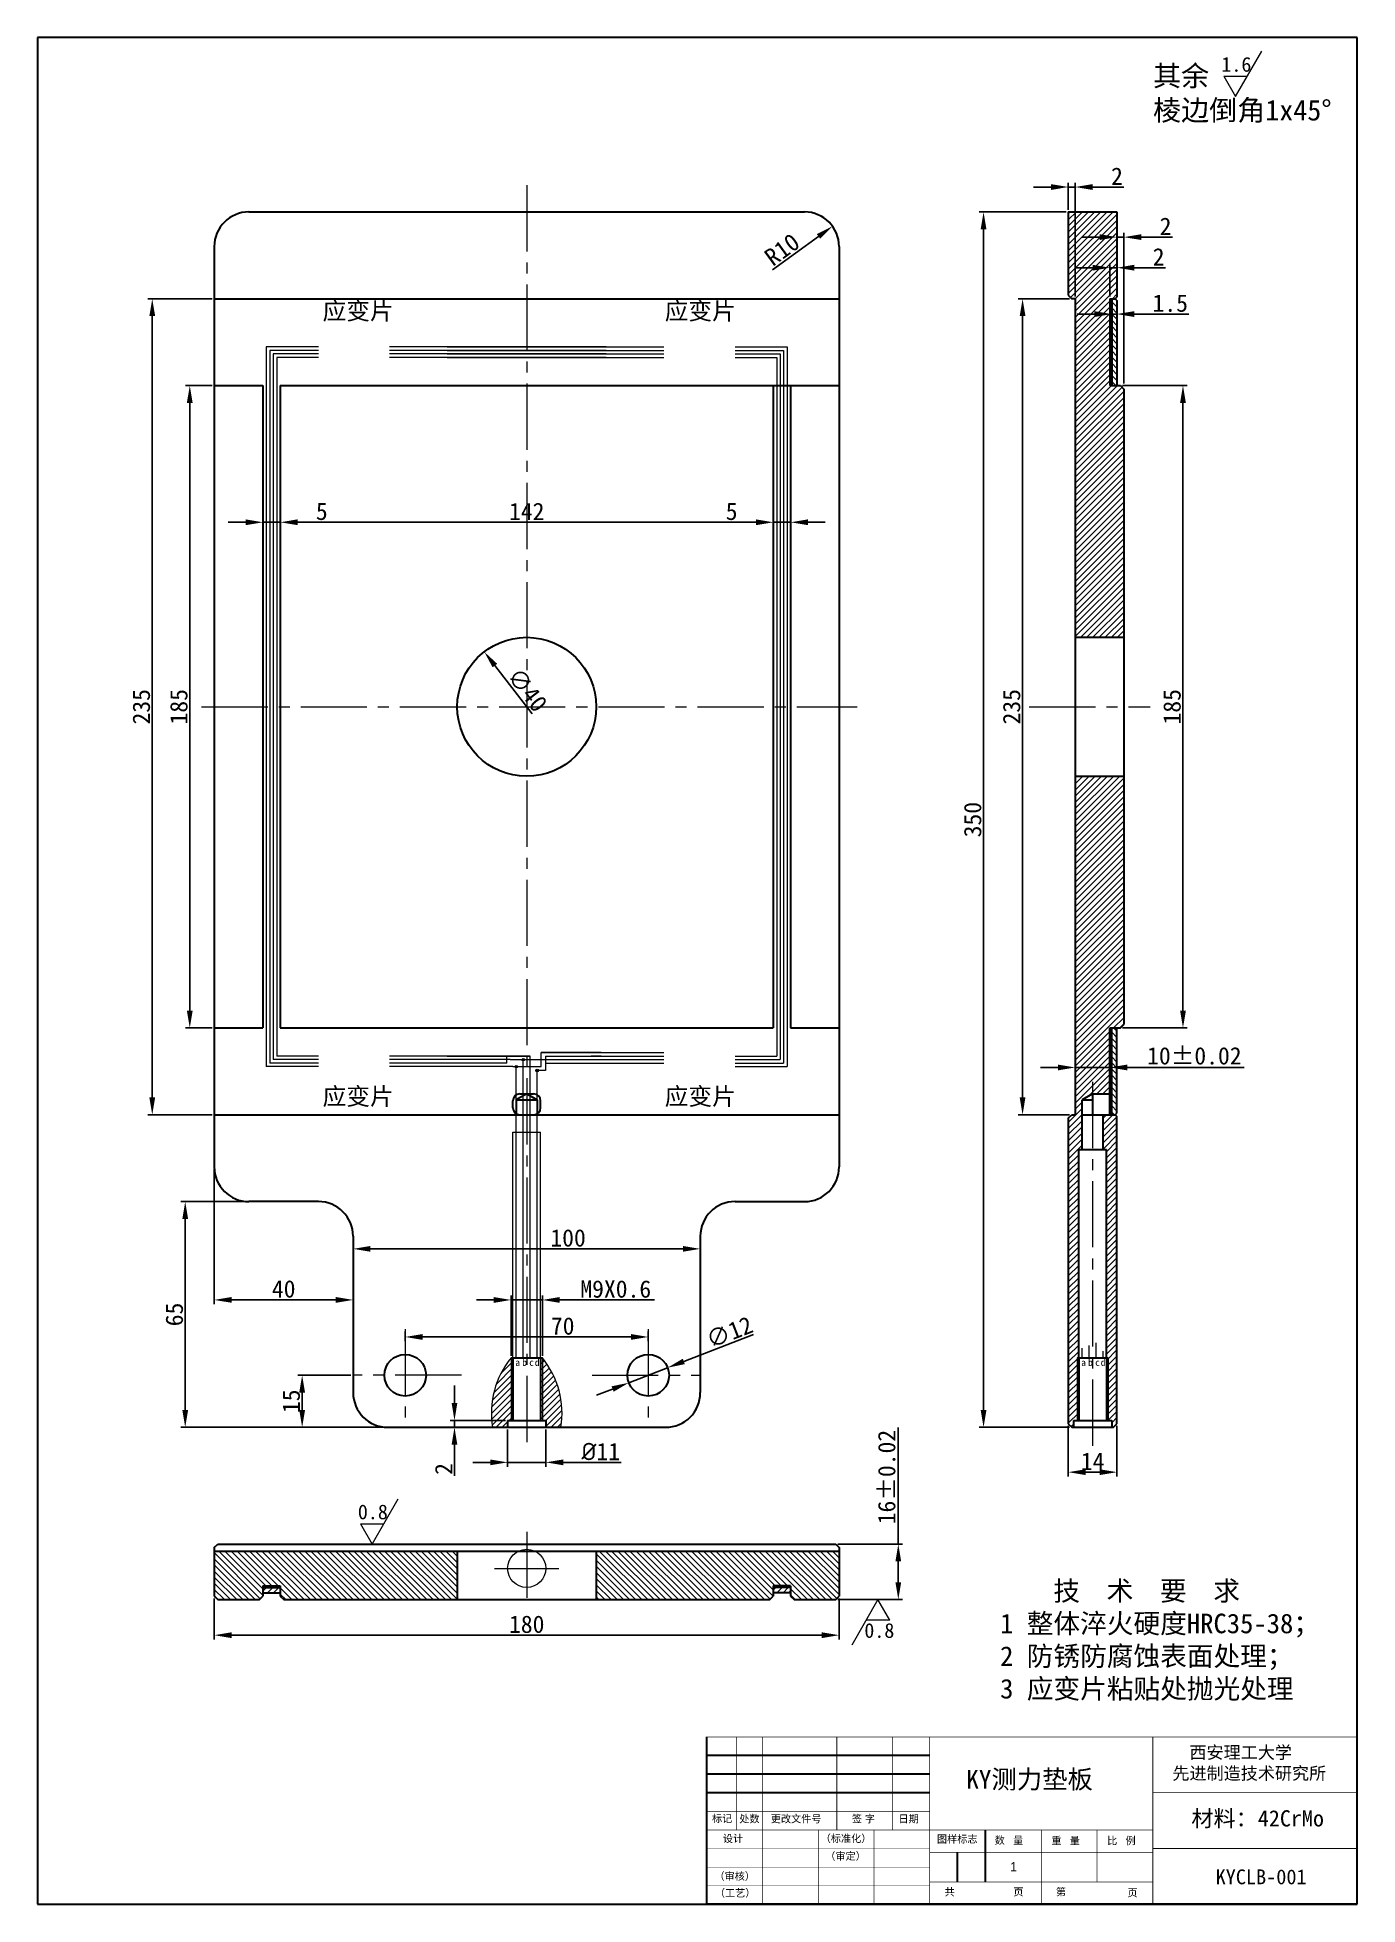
# Model space of a CAD drawing. Header units: inches. Extents: x -20 to 18950, y -1047 to 2551.
# Drawn here: x 17638 to 18018, y -1047 to -509 of the extents above; entities that cross this region are included whole.
import ezdxf

# ---------------------------------------------------------------- set-up
doc = ezdxf.new("R2010")
doc.units = ezdxf.units.IN
doc.header["$MEASUREMENT"] = 0
doc.header["$PDSIZE"] = -5
doc.linetypes.add('CENTER2', pattern=[28.574999, 19.049999, -3.175, 3.175, -3.175])
doc.layers.get('0').update_dxf_attribs({"lineweight": 30})
doc.layers.get('Defpoints').update_dxf_attribs({"lineweight": 18})
for name, color, linetype, lineweight in [('10', 7, 'Continuous', 18), ('cen', 1, 'CENTER2', 20), ('con', 7, 'Continuous', 20), ('dim', 5, 'Continuous', 20), ('hat', 3, 'Continuous', 20), ('text', 6, 'Continuous', 20)]:
    doc.layers.add(name, color=color, linetype=linetype, lineweight=lineweight)
doc.styles.add('1', font='')
doc.styles.get("Standard").update_dxf_attribs({"font": ''})
doc.styles.get('1').set_extended_font_data('宋体')
doc.styles.get('Standard').set_extended_font_data('宋体')
doc.dimstyles.new('ISO-25', dxfattribs={"dimtxt": 5, "dimasz": 5, "dimexe": 1.25, "dimexo": 0.625, "dimtad": 1, "dimdsep": 46, "dimtxsty": 'Standard', "dimcen": 2.5, "dimdle": 10, "dimadec": 0, "dimazin": 0, "dimtfac": 1, "dimtmove": 0, "dimatfit": 3, "dimfxl": 1, "dimtolj": 1, "dimarcsym": 0})
pattern_1 = [(135, (14.5529, 0), (-0.88388348, -0.88388348), [])]

msp = doc.modelspace()

# ---------------------------------------------------------------- texts
at = {"char_height": 2.14168, "attachment_point": 1}
for s, insert, width in [('\\fﾷￂￋￎ_GB2312|b0|i0|c134|p49;标记', (17831.99, -1021.202), 7.03938), ('\\fﾷￂￋￎ_GB2312|b0|i0|c134|p49;处数', (17839.85, -1021.282), 6.04629), ('\\fﾷￂￋￎ_GB2312|b0|i0|c134|p49;更改文件号', (17848.919, -1021.282), 20.43657), ('{\\fﾷￂￋￎ_GB2312|b0|i0|c134|p49;签 字}', (17872.295, -1021.282), 10.83917), ('\\fﾷￂￋￎ_GB2312|b0|i0|c134|p49;日期', (17885.724, -1021.282), 7.86019), ('\\fﾷￂￋￎ_GB2312|b0|i0|c134|p49;设计', (17835.134, -1026.956), 6.56247), ('\\fﾷￂￋￎ_GB2312|b0|i0|c134|p49;（标准化）', (17863.294, -1026.952), 17.65526), ('\\fﾷￂￋￎ_GB2312|b0|i0|c134|p49;图样标志', (17896.789, -1027.115), 27.45026), ('\\fﾷￂￋￎ_GB2312|b0|i0|c134|p49;（审定）', (17864.624, -1032.023), 16.68785), ('{\\fￋￎￌ￥|b0|i0|c134|p2;数   量}', (17913.416, -1027.46), 12.37776), ('{\\fﾷￂￋￎ_GB2312|b0|i0|c134|p49;重   量}', (17929.73, -1027.587), 11.97168), ('{\\fﾷￂￋￎ_GB2312|b0|i0|c134|p49;比   例}', (17945.793, -1027.587), 11.97168), ('\\fﾷￂￋￎ_GB2312|b0|i0|c134|p49;（审核）', (17832.699, -1037.818), 15.35766), ('\\fﾷￂￋￎ_GB2312|b0|i0|c134|p49;（工艺）', (17832.82, -1042.647), 17.77619), ('\\fﾷￂￋￎ_GB2312|b0|i0|c134|p49;共', (17898.988, -1042.342), 4.95799), ('\\fﾷￂￋￎ_GB2312|b0|i0|c134|p49;页', (17918.802, -1042.341), 0.4837), ('\\fﾷￂￋￎ_GB2312|b0|i0|c134|p49;页', (17951.656, -1042.597), 0.4837)]:
    msp.add_mtext(s, dxfattribs=dict(at, insert=insert, width=width))
at = {"insert": (17931.045, -1042.342), "char_height": 2.14168, "attachment_point": 1}
msp.add_mtext('\\fﾷￂￋￎ_GB2312|b0|i0|c134|p49;第', dxfattribs=at)
at = {"layer": 'con', "insert": (17964.616, -1001.422), "char_height": 3.60747, "width": 47.5545, "attachment_point": 1}
msp.add_mtext('{\\fTxt|b0|i0|c134|p2; \\fTxt|b0|i0|c0|p2; }西安理工大学{\\fTxt|b0|i0|c134|p2;\\P}先进制造技术研究所', dxfattribs=at)
at = {"layer": 'dim', "attachment_point": 1, "style": '1'}
for s, width, insert, char_height in [('应变片', 22.22046, (17719.84, -585.617), 5), ('应变片', 22.22046, (17818.393, -585.617), 5), ('应变片', 22.22046, (17719.84, -811.792), 5), ('应变片', 22.22046, (17818.393, -811.792), 5), ('a', 1.93928, (17775.339, -889.922), 2), ('b', 1.93928, (17777.339, -889.922), 2), ('c', 1.93928, (17779.339, -889.922), 2), ('d', 1.93928, (17780.946, -889.922), 2), ('a', 1.93928, (17938.342, -889.922), 2), ('b', 1.93928, (17940.342, -889.922), 2), ('c', 1.93928, (17942.342, -889.922), 2), ('d', 1.93928, (17943.95, -889.922), 2)]:
    msp.add_mtext_dynamic_manual_height_columns(s, width=width, gutter_width=1, heights=[0], dxfattribs=dict(at, insert=insert, char_height=char_height))
at = {"layer": 'dim', "insert": (17914.98, -953.882), "char_height": 5.63558, "width": 98.75481, "attachment_point": 1}
msp.add_mtext('    技  术  要  求\\P1 整体淬火硬度HRC35-38；\\P2 防锈防腐蚀表面处理；\\P3 应变片粘贴处抛光处理', dxfattribs=at)
at = {"layer": 'text', "attachment_point": 1}
for s, insert, char_height, width in [('1.6', (17978.713, -514.991), 4.234, 8.25568), ('{\\fSimSun|b0|i0|c134|p2;其余\\fￋￎￌ￥|b0|i0|c134|p2;\\P\\fSimSun|b0|i0|c134|p2;棱边倒角}1x45°', (17959.023, -517.461), 5.92764, 58.44431), ('0.8', (17729.988, -931.849), 4.234, 8.25568), ('0.8', (17875.875, -966.003), 4.234, 8.25568), ('KY测力垫板', (17905.209, -1008.275), 5.3542, 42.83817), ('材料：42CrMo', (17970.064, -1019.886), 4.6753, 46.59893), ('{\\fￋￎￌ￥|b0|i0|c134|p2;1}', (17917.882, -1034.835), 2.6771, 4.37188), ('KYCLB-001', (17977.043, -1036.922), 4.2834, 26.29654)]:
    msp.add_mtext(s, dxfattribs=dict(at, insert=insert, char_height=char_height, width=width))

# ---------------------------------------------------------------- blocks, each defined once
blk = doc.blocks.new('*D286')
at = {"layer": 'Defpoints', "color": 0, "transparency": 16777216}
for p in [(17766.4, -686.28), (17790.85, -717.93)]:
    blk.add_point(p, dxfattribs=at)
at = {"layer": 'dim', "color": 0, "linetype": 'Continuous', "lineweight": -2, "transparency": 16777216}
blk.add_line((17780.19, -704.13), (17769.46, -690.24), dxfattribs=at)
at = {"layer": 'dim', "color": 0, "transparency": 16777216}
blk.add_solid([(17770.12, -689.73), (17768.8, -690.75), (17766.4, -686.28)], dxfattribs=at)
at = {"layer": 'dim', "color": 0, "transparency": 16777216, "insert": (17778.83, -697.25), "char_height": 5, "attachment_point": 5, "rotation": 307.6865}
blk.add_mtext('\\A1;∅40', dxfattribs=at)
blk = doc.blocks.new('*D287')
at = {"layer": 'Defpoints', "color": 0, "transparency": 16777216}
for p in [(17936.63, -552.43), (17934.63, -559.61), (17936.63, -584.61)]:
    blk.add_point(p, dxfattribs=at)
at = {"layer": 'dim', "color": 0, "linetype": 'Continuous', "lineweight": -2, "transparency": 16777216}
for p, q in [((17929.63, -552.43), (17924.63, -552.43)), ((17934.63, -558.98), (17934.63, -551.18)), ((17934.63, -552.43), (17936.63, -552.43)), ((17936.63, -583.98), (17936.63, -551.18)), ((17941.63, -552.43), (17950.65, -552.43))]:
    blk.add_line(p, q, dxfattribs=at)
at = {"layer": 'dim', "color": 0, "transparency": 16777216}
for points in [[(17929.63, -551.6), (17929.63, -553.27), (17934.63, -552.43)], [(17941.63, -551.6), (17941.63, -553.27), (17936.63, -552.43)]]:
    blk.add_solid(points, dxfattribs=at)
at = {"layer": 'dim', "color": 0, "transparency": 16777216, "insert": (17948.64, -549.31), "char_height": 5, "attachment_point": 5}
blk.add_mtext('\\A1;2', dxfattribs=at)
blk = doc.blocks.new('*D288')
at = {"layer": 'Defpoints', "color": 0, "transparency": 16777216}
for p in [(17950.63, -566.86), (17948.63, -584.61), (17950.63, -609.61)]:
    blk.add_point(p, dxfattribs=at)
at = {"layer": 'dim', "color": 0, "linetype": 'Continuous', "lineweight": -2, "transparency": 16777216}
for p, q in [((17943.63, -566.86), (17938.63, -566.86)), ((17948.63, -583.98), (17948.63, -565.61)), ((17948.63, -566.86), (17950.63, -566.86)), ((17950.63, -608.98), (17950.63, -565.61)), ((17955.63, -566.86), (17964.65, -566.86))]:
    blk.add_line(p, q, dxfattribs=at)
at = {"layer": 'dim', "color": 0, "transparency": 16777216}
for points in [[(17943.63, -566.02), (17943.63, -567.69), (17948.63, -566.86)], [(17955.63, -566.02), (17955.63, -567.69), (17950.63, -566.86)]]:
    blk.add_solid(points, dxfattribs=at)
at = {"layer": 'dim', "color": 0, "transparency": 16777216, "insert": (17962.64, -563.73), "char_height": 5, "attachment_point": 5}
blk.add_mtext('\\A1;2', dxfattribs=at)
blk = doc.blocks.new('*D289')
at = {"layer": 'Defpoints', "color": 0, "transparency": 16777216}
for p in [(17688.63, -958.23), (17868.63, -958.23), (17868.63, -969.47)]:
    blk.add_point(p, dxfattribs=at)
at = {"layer": 'dim', "color": 0, "linetype": 'Continuous', "lineweight": -2, "transparency": 16777216}
for p, q in [((17688.63, -958.86), (17688.63, -970.72)), ((17868.63, -958.86), (17868.63, -970.72)), ((17693.63, -969.47), (17863.63, -969.47))]:
    blk.add_line(p, q, dxfattribs=at)
at = {"layer": 'dim', "color": 0, "transparency": 16777216}
for points in [[(17693.63, -968.64), (17693.63, -970.31), (17688.63, -969.47)], [(17863.63, -968.64), (17863.63, -970.31), (17868.63, -969.47)]]:
    blk.add_solid(points, dxfattribs=at)
at = {"layer": 'dim', "color": 0, "transparency": 16777216, "insert": (17778.63, -966.35), "char_height": 5, "attachment_point": 5}
blk.add_mtext('\\A1;180', dxfattribs=at)
blk = doc.blocks.new('*D290')
at = {"layer": 'Defpoints', "color": 0, "transparency": 16777216}
for p in [(17867.63, -943.23), (17885.66, -943.23), (17867.63, -959.23)]:
    blk.add_point(p, dxfattribs=at)
at = {"layer": 'dim', "color": 0, "linetype": 'Continuous', "lineweight": -2, "transparency": 16777216}
for p, q in [((17885.66, -943.23), (17885.66, -909.64)), ((17868.25, -943.23), (17886.91, -943.23)), ((17885.66, -954.23), (17885.66, -948.23)), ((17868.25, -959.23), (17886.91, -959.23))]:
    blk.add_line(p, q, dxfattribs=at)
at = {"layer": 'dim', "color": 0, "transparency": 16777216}
for points in [[(17884.83, -948.23), (17886.49, -948.23), (17885.66, -943.23)], [(17884.83, -954.23), (17886.49, -954.23), (17885.66, -959.23)]]:
    blk.add_solid(points, dxfattribs=at)
at = {"layer": 'dim', "color": 0, "transparency": 16777216, "insert": (17882.34, -923.94), "char_height": 5, "attachment_point": 5, "rotation": 90}
blk.add_mtext('\\A1;16%%P0.02', dxfattribs=at)
blk = doc.blocks.new('*D291')
at = {"layer": 'Defpoints', "color": 0, "transparency": 16777216}
for p in [(17828.63, -858.22), (17828.63, -894.61), (17728.63, -899.61)]:
    blk.add_point(p, dxfattribs=at)
at = {"layer": 'dim', "color": 0, "linetype": 'Continuous', "lineweight": -2, "transparency": 16777216}
for p, q in [((17728.63, -898.98), (17728.63, -856.97)), ((17733.63, -858.22), (17823.63, -858.22)), ((17828.63, -893.98), (17828.63, -856.97))]:
    blk.add_line(p, q, dxfattribs=at)
at = {"layer": 'dim', "color": 0, "transparency": 16777216}
for points in [[(17733.63, -857.39), (17733.63, -859.05), (17728.63, -858.22)], [(17823.63, -857.39), (17823.63, -859.05), (17828.63, -858.22)]]:
    blk.add_solid(points, dxfattribs=at)
at = {"layer": 'dim', "color": 0, "transparency": 16777216, "insert": (17790.54, -855.1), "char_height": 5, "attachment_point": 5}
blk.add_mtext('\\A1;100', dxfattribs=at)
blk = doc.blocks.new('*D292')
at = {"layer": 'Defpoints', "color": 0, "transparency": 16777216}
for p in [(17680.27, -844.61), (17698.63, -844.61), (17738.63, -909.61)]:
    blk.add_point(p, dxfattribs=at)
at = {"layer": 'dim', "color": 0, "linetype": 'Continuous', "lineweight": -2, "transparency": 16777216}
for p, q in [((17698, -844.61), (17679.02, -844.61)), ((17680.27, -904.61), (17680.27, -849.61)), ((17738, -909.61), (17679.02, -909.61))]:
    blk.add_line(p, q, dxfattribs=at)
at = {"layer": 'dim', "color": 0, "transparency": 16777216}
for points in [[(17679.44, -849.61), (17681.1, -849.61), (17680.27, -844.61)], [(17679.44, -904.61), (17681.1, -904.61), (17680.27, -909.61)]]:
    blk.add_solid(points, dxfattribs=at)
at = {"layer": 'dim', "color": 0, "transparency": 16777216, "insert": (17677.15, -877.11), "char_height": 5, "attachment_point": 5, "rotation": 90}
blk.add_mtext('\\A1;65', dxfattribs=at)
blk = doc.blocks.new('*D293')
at = {"layer": 'Defpoints', "color": 0, "transparency": 16777216}
for p in [(17934.63, -559.61), (17910.21, -909.61), (17935.63, -909.61)]:
    blk.add_point(p, dxfattribs=at)
at = {"layer": 'dim', "color": 0, "linetype": 'Continuous', "lineweight": -2, "transparency": 16777216}
for p, q in [((17934.01, -559.61), (17908.96, -559.61)), ((17910.21, -564.61), (17910.21, -904.61)), ((17935.01, -909.61), (17908.96, -909.61))]:
    blk.add_line(p, q, dxfattribs=at)
at = {"layer": 'dim', "color": 0, "transparency": 16777216}
for points in [[(17909.38, -564.61), (17911.05, -564.61), (17910.21, -559.61)], [(17909.38, -904.61), (17911.05, -904.61), (17910.21, -909.61)]]:
    blk.add_solid(points, dxfattribs=at)
at = {"layer": 'dim', "color": 0, "transparency": 16777216, "insert": (17907.09, -734.61), "char_height": 5, "attachment_point": 5, "rotation": 90}
blk.add_mtext('\\A1;350', dxfattribs=at)
blk = doc.blocks.new('*D294')
at = {"layer": 'Defpoints', "color": 0, "transparency": 16777216}
for p in [(17935.63, -584.61), (17921.45, -819.61), (17935.63, -819.61)]:
    blk.add_point(p, dxfattribs=at)
at = {"layer": 'dim', "color": 0, "linetype": 'Continuous', "lineweight": -2, "transparency": 16777216}
for p, q in [((17935.01, -584.61), (17920.2, -584.61)), ((17921.45, -589.61), (17921.45, -814.61)), ((17935.01, -819.61), (17920.2, -819.61))]:
    blk.add_line(p, q, dxfattribs=at)
at = {"layer": 'dim', "color": 0, "transparency": 16777216}
for points in [[(17920.62, -589.61), (17922.28, -589.61), (17921.45, -584.61)], [(17920.62, -814.61), (17922.28, -814.61), (17921.45, -819.61)]]:
    blk.add_solid(points, dxfattribs=at)
at = {"layer": 'dim', "color": 0, "transparency": 16777216, "insert": (17918.32, -702.11), "char_height": 5, "attachment_point": 5, "rotation": 90}
blk.add_mtext('\\A1;235', dxfattribs=at)
blk = doc.blocks.new('*D295')
at = {"layer": 'Defpoints', "color": 0, "transparency": 16777216}
for p in [(17707.63, -609.61), (17849.63, -609.61), (17707.63, -648.98)]:
    blk.add_point(p, dxfattribs=at)
at = {"layer": 'dim', "color": 0, "linetype": 'Continuous', "lineweight": -2, "transparency": 16777216}
for p, q in [((17707.63, -610.23), (17707.63, -650.23)), ((17849.63, -610.23), (17849.63, -650.23)), ((17844.63, -648.98), (17712.63, -648.98))]:
    blk.add_line(p, q, dxfattribs=at)
at = {"layer": 'dim', "color": 0, "transparency": 16777216}
for points in [[(17712.63, -648.14), (17712.63, -649.81), (17707.63, -648.98)], [(17844.63, -648.14), (17844.63, -649.81), (17849.63, -648.98)]]:
    blk.add_solid(points, dxfattribs=at)
at = {"layer": 'dim', "color": 0, "transparency": 16777216, "insert": (17778.63, -645.85), "char_height": 5, "attachment_point": 5}
blk.add_mtext('\\A1;142', dxfattribs=at)
blk = doc.blocks.new('*D296')
at = {"layer": 'Defpoints', "color": 0, "transparency": 16777216}
for p in [(17702.63, -609.61), (17707.63, -609.61), (17702.63, -648.98)]:
    blk.add_point(p, dxfattribs=at)
at = {"layer": 'dim', "color": 0, "linetype": 'Continuous', "lineweight": -2, "transparency": 16777216}
for p, q in [((17702.63, -610.23), (17702.63, -650.23)), ((17707.63, -610.23), (17707.63, -650.23)), ((17697.63, -648.98), (17692.63, -648.98)), ((17702.63, -648.98), (17707.63, -648.98)), ((17712.63, -648.98), (17721.59, -648.98))]:
    blk.add_line(p, q, dxfattribs=at)
at = {"layer": 'dim', "color": 0, "transparency": 16777216}
for points in [[(17697.63, -648.14), (17697.63, -649.81), (17702.63, -648.98)], [(17712.63, -648.14), (17712.63, -649.81), (17707.63, -648.98)]]:
    blk.add_solid(points, dxfattribs=at)
at = {"layer": 'dim', "color": 0, "transparency": 16777216, "insert": (17719.61, -645.85), "char_height": 5, "attachment_point": 5}
blk.add_mtext('\\A1;5', dxfattribs=at)
blk = doc.blocks.new('*D285')
at = {"layer": 'Defpoints', "color": 0, "transparency": 16777216}
for p in [(17849.63, -609.61), (17854.63, -609.61), (17849.63, -648.98)]:
    blk.add_point(p, dxfattribs=at)
at = {"layer": 'dim', "color": 0, "linetype": 'Continuous', "lineweight": -2, "transparency": 16777216}
for p, q in [((17849.63, -610.23), (17849.63, -650.23)), ((17854.63, -610.23), (17854.63, -650.23)), ((17844.63, -648.98), (17835.67, -648.98)), ((17854.63, -648.98), (17849.63, -648.98)), ((17859.63, -648.98), (17864.63, -648.98))]:
    blk.add_line(p, q, dxfattribs=at)
at = {"layer": 'dim', "color": 0, "transparency": 16777216}
for points in [[(17844.63, -648.14), (17844.63, -649.81), (17849.63, -648.98)], [(17859.63, -648.14), (17859.63, -649.81), (17854.63, -648.98)]]:
    blk.add_solid(points, dxfattribs=at)
at = {"layer": 'dim', "color": 0, "transparency": 16777216, "insert": (17837.65, -645.85), "char_height": 5, "attachment_point": 5}
blk.add_mtext('\\A1;5', dxfattribs=at)
blk = doc.blocks.new('*D297')
at = {"layer": 'Defpoints', "color": 0, "transparency": 16777216}
for p in [(17949.63, -609.61), (17949.63, -794.61), (17967.65, -794.61)]:
    blk.add_point(p, dxfattribs=at)
at = {"layer": 'dim', "color": 0, "linetype": 'Continuous', "lineweight": -2, "transparency": 16777216}
for p, q in [((17950.26, -609.61), (17968.9, -609.61)), ((17967.65, -614.61), (17967.65, -789.61)), ((17950.26, -794.61), (17968.9, -794.61))]:
    blk.add_line(p, q, dxfattribs=at)
at = {"layer": 'dim', "color": 0, "transparency": 16777216}
for points in [[(17966.82, -614.61), (17968.49, -614.61), (17967.65, -609.61)], [(17966.82, -789.61), (17968.49, -789.61), (17967.65, -794.61)]]:
    blk.add_solid(points, dxfattribs=at)
at = {"layer": 'dim', "color": 0, "transparency": 16777216, "insert": (17964.53, -702.11), "char_height": 5, "attachment_point": 5, "rotation": 90}
blk.add_mtext('\\A1;185', dxfattribs=at)
blk = doc.blocks.new('*D298')
at = {"layer": 'Defpoints', "color": 0, "transparency": 16777216}
for p in [(17670.77, -584.61), (17688.63, -584.61), (17688.63, -819.61)]:
    blk.add_point(p, dxfattribs=at)
at = {"layer": 'dim', "color": 0, "linetype": 'Continuous', "lineweight": -2, "transparency": 16777216}
for p, q in [((17688, -584.61), (17669.52, -584.61)), ((17670.77, -814.61), (17670.77, -589.61)), ((17688, -819.61), (17669.52, -819.61))]:
    blk.add_line(p, q, dxfattribs=at)
at = {"layer": 'dim', "color": 0, "transparency": 16777216}
for points in [[(17669.94, -589.61), (17671.61, -589.61), (17670.77, -584.61)], [(17669.94, -814.61), (17671.61, -814.61), (17670.77, -819.61)]]:
    blk.add_solid(points, dxfattribs=at)
at = {"layer": 'dim', "color": 0, "transparency": 16777216, "insert": (17667.65, -702.11), "char_height": 5, "attachment_point": 5, "rotation": 90}
blk.add_mtext('\\A1;235', dxfattribs=at)
blk = doc.blocks.new('*D299')
at = {"layer": 'Defpoints', "color": 0, "transparency": 16777216}
for p in [(17688.63, -609.61), (17681.58, -794.61), (17688.63, -794.61)]:
    blk.add_point(p, dxfattribs=at)
at = {"layer": 'dim', "color": 0, "linetype": 'Continuous', "lineweight": -2, "transparency": 16777216}
for p, q in [((17688, -609.61), (17680.33, -609.61)), ((17681.58, -614.61), (17681.58, -789.61)), ((17688, -794.61), (17680.33, -794.61))]:
    blk.add_line(p, q, dxfattribs=at)
at = {"layer": 'dim', "color": 0, "transparency": 16777216}
for points in [[(17680.74, -614.61), (17682.41, -614.61), (17681.58, -609.61)], [(17680.74, -789.61), (17682.41, -789.61), (17681.58, -794.61)]]:
    blk.add_solid(points, dxfattribs=at)
at = {"layer": 'dim', "color": 0, "transparency": 16777216, "insert": (17678.45, -702.11), "char_height": 5, "attachment_point": 5, "rotation": 90}
blk.add_mtext('\\A1;185', dxfattribs=at)
blk = doc.blocks.new('*D300')
at = {"layer": 'Defpoints', "color": 0, "transparency": 16777216}
for p in [(17773.13, -909.61), (17784.13, -909.61), (17784.13, -919.7)]:
    blk.add_point(p, dxfattribs=at)
at = {"layer": 'dim', "color": 0, "linetype": 'Continuous', "lineweight": -2, "transparency": 16777216}
for p, q in [((17773.13, -910.23), (17773.13, -920.95)), ((17784.13, -910.23), (17784.13, -920.95)), ((17768.13, -919.7), (17763.13, -919.7)), ((17773.13, -919.7), (17784.13, -919.7)), ((17789.13, -919.7), (17805.8, -919.7))]:
    blk.add_line(p, q, dxfattribs=at)
at = {"layer": 'dim', "color": 0, "transparency": 16777216}
for points in [[(17768.13, -918.87), (17768.13, -920.53), (17773.13, -919.7)], [(17789.13, -918.87), (17789.13, -920.53), (17784.13, -919.7)]]:
    blk.add_solid(points, dxfattribs=at)
at = {"layer": 'dim', "color": 0, "transparency": 16777216, "insert": (17799.96, -916.58), "char_height": 5, "attachment_point": 5}
blk.add_mtext('\\A1;{\\fISOCPEUR|b0|i0|c0|p34;%%C}11', dxfattribs=at)
blk = doc.blocks.new('*D301')
at = {"layer": 'Defpoints', "color": 0, "transparency": 16777216}
for p in [(17783.13, -872.93), (17774.13, -889.61), (17783.13, -889.61)]:
    blk.add_point(p, dxfattribs=at)
at = {"layer": 'dim', "color": 0, "linetype": 'Continuous', "lineweight": -2, "transparency": 16777216}
for p, q in [((17769.13, -872.93), (17764.13, -872.93)), ((17774.13, -888.98), (17774.13, -871.68)), ((17774.13, -872.93), (17783.13, -872.93)), ((17783.13, -888.98), (17783.13, -871.68)), ((17788.13, -872.93), (17815.41, -872.93))]:
    blk.add_line(p, q, dxfattribs=at)
at = {"layer": 'dim', "color": 0, "transparency": 16777216}
for points in [[(17769.13, -872.1), (17769.13, -873.77), (17774.13, -872.93)], [(17788.13, -872.1), (17788.13, -873.77), (17783.13, -872.93)]]:
    blk.add_solid(points, dxfattribs=at)
at = {"layer": 'dim', "color": 0, "transparency": 16777216, "insert": (17804.27, -869.81), "char_height": 5, "attachment_point": 5}
blk.add_mtext('\\A1;M9X0.6', dxfattribs=at)
blk = doc.blocks.new('*D302')
at = {"layer": 'Defpoints', "color": 0, "transparency": 16777216}
for p in [(17819.22, -892.44), (17808.03, -896.78)]:
    blk.add_point(p, dxfattribs=at)
at = {"layer": 'dim', "color": 0, "linetype": 'Continuous', "lineweight": -2, "transparency": 16777216}
for p, q in [((17843.96, -882.84), (17823.88, -890.63)), ((17808.03, -896.78), (17819.22, -892.44)), ((17803.37, -898.58), (17798.71, -900.39))]:
    blk.add_line(p, q, dxfattribs=at)
at = {"layer": 'dim', "color": 0, "transparency": 16777216}
for points in [[(17823.58, -889.85), (17824.18, -891.41), (17819.22, -892.44)], [(17803.07, -897.81), (17803.67, -899.36), (17808.03, -896.78)]]:
    blk.add_solid(points, dxfattribs=at)
at = {"layer": 'dim', "color": 0, "transparency": 16777216, "insert": (17837.01, -882.18), "char_height": 5, "attachment_point": 5, "rotation": 21.2015}
blk.add_mtext('\\A1;∅12', dxfattribs=at)
blk = doc.blocks.new('*D303')
at = {"layer": 'Defpoints', "color": 0, "transparency": 16777216}
for p in [(17743.63, -881.37), (17813.63, -881.37), (17813.63, -883.59)]:
    blk.add_point(p, dxfattribs=at)
at = {"layer": 'dim', "color": 0, "linetype": 'Continuous', "lineweight": -2, "transparency": 16777216}
for p, q in [((17743.63, -882), (17743.63, -884.84)), ((17748.63, -883.59), (17808.63, -883.59)), ((17813.63, -882), (17813.63, -884.84))]:
    blk.add_line(p, q, dxfattribs=at)
at = {"layer": 'dim', "color": 0, "transparency": 16777216}
for points in [[(17748.63, -882.75), (17748.63, -884.42), (17743.63, -883.59)], [(17808.63, -882.75), (17808.63, -884.42), (17813.63, -883.59)]]:
    blk.add_solid(points, dxfattribs=at)
at = {"layer": 'dim', "color": 0, "transparency": 16777216, "insert": (17788.99, -880.46), "char_height": 5, "attachment_point": 5}
blk.add_mtext('\\A1;70', dxfattribs=at)
blk = doc.blocks.new('*D304')
at = {"layer": 'Defpoints', "color": 0, "transparency": 16777216}
for p in [(17728.63, -894.61), (17713.95, -909.61), (17743.63, -909.61)]:
    blk.add_point(p, dxfattribs=at)
at = {"layer": 'dim', "color": 0, "linetype": 'Continuous', "lineweight": -2, "transparency": 16777216}
for p, q in [((17728, -894.61), (17712.7, -894.61)), ((17713.95, -899.61), (17713.95, -904.61)), ((17743, -909.61), (17712.7, -909.61))]:
    blk.add_line(p, q, dxfattribs=at)
at = {"layer": 'dim', "color": 0, "transparency": 16777216}
for points in [[(17713.11, -899.61), (17714.78, -899.61), (17713.95, -894.61)], [(17713.11, -904.61), (17714.78, -904.61), (17713.95, -909.61)]]:
    blk.add_solid(points, dxfattribs=at)
at = {"layer": 'dim', "color": 0, "transparency": 16777216, "insert": (17710.82, -902.11), "char_height": 5, "attachment_point": 5, "rotation": 90}
blk.add_mtext('\\A1;15', dxfattribs=at)
blk = doc.blocks.new('*D305')
at = {"layer": 'Defpoints', "color": 0, "transparency": 16777216}
for p in [(17757.82, -907.61), (17773.13, -907.61), (17773.13, -909.61)]:
    blk.add_point(p, dxfattribs=at)
at = {"layer": 'dim', "color": 0, "linetype": 'Continuous', "lineweight": -2, "transparency": 16777216}
for p, q in [((17757.82, -902.61), (17757.82, -897.61)), ((17772.5, -907.61), (17756.57, -907.61)), ((17757.82, -907.61), (17757.82, -909.61)), ((17772.5, -909.61), (17756.57, -909.61)), ((17757.82, -914.61), (17757.82, -923.62))]:
    blk.add_line(p, q, dxfattribs=at)
at = {"layer": 'dim', "color": 0, "transparency": 16777216}
for points in [[(17756.99, -902.61), (17758.65, -902.61), (17757.82, -907.61)], [(17756.99, -914.61), (17758.65, -914.61), (17757.82, -909.61)]]:
    blk.add_solid(points, dxfattribs=at)
at = {"layer": 'dim', "color": 0, "transparency": 16777216, "insert": (17754.7, -921.61), "char_height": 5, "attachment_point": 5, "rotation": 90}
blk.add_mtext('\\A1;2', dxfattribs=at)
blk = doc.blocks.new('*D306')
at = {"layer": 'Defpoints', "color": 0, "transparency": 16777216}
for p in [(17688.63, -834.61), (17728.63, -858.22), (17728.63, -872.92)]:
    blk.add_point(p, dxfattribs=at)
at = {"layer": 'dim', "color": 0, "linetype": 'Continuous', "lineweight": -2, "transparency": 16777216}
for p, q in [((17688.63, -835.23), (17688.63, -874.17)), ((17728.63, -858.85), (17728.63, -874.17)), ((17693.63, -872.92), (17723.63, -872.92))]:
    blk.add_line(p, q, dxfattribs=at)
at = {"layer": 'dim', "color": 0, "transparency": 16777216}
for points in [[(17693.63, -872.08), (17693.63, -873.75), (17688.63, -872.92)], [(17723.63, -872.08), (17723.63, -873.75), (17728.63, -872.92)]]:
    blk.add_solid(points, dxfattribs=at)
at = {"layer": 'dim', "color": 0, "transparency": 16777216, "insert": (17708.63, -869.79), "char_height": 5, "attachment_point": 5}
blk.add_mtext('\\A1;40', dxfattribs=at)
blk = doc.blocks.new('*D307')
at = {"layer": 'Defpoints', "color": 0, "transparency": 16777216}
for p in [(17866.71, -563.71), (17858.63, -569.61)]:
    blk.add_point(p, dxfattribs=at)
at = {"layer": 'dim', "color": 0, "linetype": 'Continuous', "lineweight": -2, "transparency": 16777216}
blk.add_line((17849.43, -576.32), (17862.67, -566.66), dxfattribs=at)
at = {"layer": 'dim', "color": 0, "transparency": 16777216}
blk.add_solid([(17862.18, -565.99), (17863.16, -567.33), (17866.71, -563.71)], dxfattribs=at)
at = {"layer": 'dim', "color": 0, "transparency": 16777216, "insert": (17852.18, -570.44), "char_height": 5, "attachment_point": 5, "rotation": 36.117}
blk.add_mtext('\\A1;R10', dxfattribs=at)
blk = doc.blocks.new('*D308')
at = {"layer": 'Defpoints', "color": 0, "transparency": 16777216}
for p in [(17948.63, -575.67), (17946.63, -584.61), (17948.63, -584.11)]:
    blk.add_point(p, dxfattribs=at)
at = {"layer": 'dim', "color": 0, "linetype": 'Continuous', "lineweight": -2, "transparency": 16777216}
for p, q in [((17946.63, -583.98), (17946.63, -574.42)), ((17948.63, -583.48), (17948.63, -574.42)), ((17941.63, -575.67), (17936.63, -575.67)), ((17946.63, -575.67), (17948.63, -575.67)), ((17953.63, -575.67), (17962.65, -575.67))]:
    blk.add_line(p, q, dxfattribs=at)
at = {"layer": 'dim', "color": 0, "transparency": 16777216}
for points in [[(17941.63, -574.83), (17941.63, -576.5), (17946.63, -575.67)], [(17953.63, -574.83), (17953.63, -576.5), (17948.63, -575.67)]]:
    blk.add_solid(points, dxfattribs=at)
at = {"layer": 'dim', "color": 0, "transparency": 16777216, "insert": (17960.64, -572.54), "char_height": 5, "attachment_point": 5}
blk.add_mtext('\\A1;2', dxfattribs=at)
blk = doc.blocks.new('*D309')
at = {"layer": 'Defpoints', "color": 0, "transparency": 16777216}
for p in [(17947.13, -584.61), (17948.63, -585.11), (17948.63, -589.02)]:
    blk.add_point(p, dxfattribs=at)
at = {"layer": 'dim', "color": 0, "linetype": 'Continuous', "lineweight": -2, "transparency": 16777216}
for p, q in [((17947.13, -585.23), (17947.13, -590.27)), ((17948.63, -585.73), (17948.63, -590.27)), ((17942.13, -589.02), (17937.13, -589.02)), ((17947.13, -589.02), (17948.63, -589.02)), ((17953.63, -589.02), (17969.35, -589.02))]:
    blk.add_line(p, q, dxfattribs=at)
at = {"layer": 'dim', "color": 0, "transparency": 16777216}
for points in [[(17942.13, -588.19), (17942.13, -589.86), (17947.13, -589.02)], [(17953.63, -588.19), (17953.63, -589.86), (17948.63, -589.02)]]:
    blk.add_solid(points, dxfattribs=at)
at = {"layer": 'dim', "color": 0, "transparency": 16777216, "insert": (17963.99, -585.9), "char_height": 5, "attachment_point": 5}
blk.add_mtext('\\A1;1.5', dxfattribs=at)
blk = doc.blocks.new('*D310')
at = {"layer": 'Defpoints', "color": 0, "transparency": 16777216}
for p in [(17934.63, -908.61), (17948.63, -908.61), (17948.63, -922.53)]:
    blk.add_point(p, dxfattribs=at)
at = {"layer": 'dim', "color": 0, "linetype": 'Continuous', "lineweight": -2, "transparency": 16777216}
for p, q in [((17934.63, -909.23), (17934.63, -923.78)), ((17948.63, -909.23), (17948.63, -923.78)), ((17939.63, -922.53), (17943.63, -922.53))]:
    blk.add_line(p, q, dxfattribs=at)
at = {"layer": 'dim', "color": 0, "transparency": 16777216}
for points in [[(17939.63, -921.69), (17939.63, -923.36), (17934.63, -922.53)], [(17943.63, -921.69), (17943.63, -923.36), (17948.63, -922.53)]]:
    blk.add_solid(points, dxfattribs=at)
at = {"layer": 'dim', "color": 0, "transparency": 16777216, "insert": (17941.63, -919.4), "char_height": 5, "attachment_point": 5}
blk.add_mtext('\\A1;14', dxfattribs=at)
blk = doc.blocks.new('*D311')
at = {"layer": 'Defpoints', "color": 0, "transparency": 16777216}
for p in [(17946.63, -794.61), (17936.63, -805.98), (17936.63, -819.61)]:
    blk.add_point(p, dxfattribs=at)
at = {"layer": 'dim', "color": 0, "linetype": 'Continuous', "lineweight": -2, "transparency": 16777216}
for p, q in [((17946.63, -795.23), (17946.63, -807.23)), ((17931.63, -805.98), (17926.63, -805.98)), ((17936.63, -818.98), (17936.63, -804.73)), ((17936.63, -805.98), (17946.63, -805.98)), ((17951.63, -805.98), (17985.23, -805.98))]:
    blk.add_line(p, q, dxfattribs=at)
at = {"layer": 'dim', "color": 0, "transparency": 16777216}
for points in [[(17931.63, -805.15), (17931.63, -806.82), (17936.63, -805.98)], [(17951.63, -805.15), (17951.63, -806.82), (17946.63, -805.98)]]:
    blk.add_solid(points, dxfattribs=at)
at = {"layer": 'dim', "color": 0, "transparency": 16777216, "insert": (17970.93, -802.66), "char_height": 5, "attachment_point": 5}
blk.add_mtext('\\A1;10%%P0.02', dxfattribs=at)

# ---------------------------------------------------------------- dimensions: what is measured, and where the dimension line sits
at = {"layer": 'dim'}
for base, p1, p2, picture, middle in [((17936.63, -552.435), (17934.63, -559.607), (17936.63, -584.607), '*D287', (17948.638, -552.435)), ((17950.63, -566.858), (17948.63, -584.607), (17950.63, -609.607), '*D288', (17962.638, -566.858)), ((17948.63, -575.666), (17946.63, -584.607), (17948.63, -584.107), '*D308', (17960.638, -575.666)), ((17702.627, -648.977), (17707.627, -609.607), (17702.627, -609.607), '*D296', (17719.607, -648.977)), ((17849.627, -648.977), (17854.627, -609.607), (17849.627, -609.607), '*D285', (17837.647, -648.977)), ((17828.627, -858.22), (17728.627, -899.607), (17828.627, -894.607), '*D291', (17790.541, -858.22)), ((17813.627, -883.586), (17743.627, -881.371), (17813.627, -881.371), '*D303', (17788.993, -883.586))]:
    dim = msp.add_linear_dim(base=base, p1=p1, p2=p2, dimstyle='ISO-25', dxfattribs=at)
    dim.commit()
    dim.dimension.update_dxf_attribs({"geometry": picture, "text_midpoint": middle, "dimtype": 160})
dim = msp.add_radius_dim(center=(17858.627, -569.607), mpoint=(17866.705, -563.712), dimstyle='ISO-25', dxfattribs=at)
dim.commit()
dim.dimension.update_dxf_attribs({"geometry": '*D307', "text_midpoint": (17854.027, -572.963), "dimtype": 164})
for base, p1, p2, picture, middle in [((17910.213, -909.607), (17934.63, -559.607), (17935.63, -909.607), '*D293', (17907.088, -734.607)), ((17921.449, -819.607), (17935.63, -584.607), (17935.63, -819.607), '*D294', (17918.324, -702.107)), ((17681.576, -794.607), (17688.627, -609.607), (17688.627, -794.607), '*D299', (17678.451, -702.107)), ((17967.654, -794.607), (17949.63, -609.607), (17949.63, -794.607), '*D297', (17964.529, -702.107)), ((17680.271, -844.607), (17738.627, -909.607), (17698.627, -844.607), '*D292', (17677.146, -877.107)), ((17713.946, -909.607), (17728.627, -894.607), (17743.627, -909.607), '*D304', (17710.821, -902.107))]:
    dim = msp.add_linear_dim(base=base, p1=p1, p2=p2, angle=90, dimstyle='ISO-25', dxfattribs=at)
    dim.commit()
    dim.dimension.update_dxf_attribs({"geometry": picture, "text_midpoint": middle})
for base, p1, p2, angle, picture, middle in [((17670.774, -584.607), (17688.627, -819.607), (17688.627, -584.607), 90, '*D298', (17670.774, -702.107)), ((17757.821, -907.607), (17773.127, -909.607), (17773.127, -907.607), 90, '*D305', (17757.821, -921.614)), ((17868.627, -969.472), (17688.627, -958.234), (17868.627, -958.234), 180, '*D289', (17778.627, -969.472))]:
    dim = msp.add_linear_dim(base=base, p1=p1, p2=p2, angle=angle, dimstyle='ISO-25', dxfattribs=at)
    dim.commit()
    dim.dimension.update_dxf_attribs({"geometry": picture, "text_midpoint": middle, "dimtype": 160})
for base, p1, p2, picture, middle in [((17948.63, -589.022), (17947.13, -584.607), (17948.63, -585.107), '*D309', (17963.99, -585.897)), ((17707.627, -648.977), (17849.627, -609.607), (17707.627, -609.607), '*D295', (17778.627, -645.852)), ((17728.627, -872.916), (17688.627, -834.607), (17728.627, -858.22), '*D306', (17708.627, -869.791)), ((17948.63, -922.526), (17934.63, -908.607), (17948.63, -908.607), '*D310', (17941.63, -919.401))]:
    dim = msp.add_linear_dim(base=base, p1=p1, p2=p2, dimstyle='ISO-25', dxfattribs=at)
    dim.commit()
    dim.dimension.update_dxf_attribs({"geometry": picture, "text_midpoint": middle})
for p1, p2, picture, middle in [((17790.854, -717.934), (17766.4, -686.279), '*D286', (17776.353, -699.163)), ((17808.033, -896.776), (17819.221, -892.437), '*D302', (17838.145, -885.096))]:
    dim = msp.add_diameter_dim_2p(p1=p1, p2=p2, dimstyle='ISO-25', dxfattribs=at)
    dim.commit()
    dim.dimension.update_dxf_attribs({"geometry": picture, "text_midpoint": middle, "dimtype": 163})
for base, p1, p2, text, picture, middle in [((17936.63, -805.984), (17946.63, -794.607), (17936.63, -819.607), '<>%%P0.02', '*D311', (17970.929, -805.984)), ((17784.127, -919.7), (17773.127, -909.607), (17784.127, -909.607), '{\\fISOCPEUR|b0|i0|c0|p34;%%C}<>', '*D300', (17799.964, -919.7))]:
    dim = msp.add_linear_dim(base=base, p1=p1, p2=p2, text=text, dimstyle='ISO-25', dxfattribs=at)
    dim.commit()
    dim.dimension.update_dxf_attribs({"geometry": picture, "text_midpoint": middle, "dimtype": 160})
dim = msp.add_linear_dim(base=(17783.127, -872.932), p1=(17774.127, -889.607), p2=(17783.127, -889.607), text='M<>X0.6', dimstyle='ISO-25', dxfattribs=at)
dim.commit()
dim.dimension.update_dxf_attribs({"geometry": '*D301', "text_midpoint": (17804.269, -869.807)})
dim = msp.add_linear_dim(base=(17885.661, -943.234), p1=(17867.627, -959.234), p2=(17867.627, -943.234), angle=270, text='<>%%P0.02', dimstyle='ISO-25', dxfattribs=at)
dim.commit()
dim.dimension.update_dxf_attribs({"geometry": '*D290', "text_midpoint": (17885.661, -923.936), "dimtype": 160})

# ---------------------------------------------------------------- hatches: boundary and pattern name
at = {"layer": 'dim'}
h = msp.add_hatch(color=3, dxfattribs=at)
h.dxf.hatch_style = 1
h.paths.add_polyline_path([(17947.13, -593.641), (17946.63, -593.641), (17946.63, -605.324), (17947.13, -605.324)])
h = msp.add_hatch(color=3, dxfattribs=at)
h.dxf.hatch_style = 1
h.paths.add_polyline_path([(17947.13, -810.572), (17946.63, -810.572), (17946.63, -798.889), (17947.13, -798.889)])
h = msp.add_hatch(color=3, dxfattribs=at)
h.dxf.hatch_style = 1
h.paths.add_polyline_path([(17775.806, -806.041, -0.3394543), (17775.374, -805.984), (17775.881, -805.477, -0.4931454)])
h.paths.add_polyline_path([(17775.374, -805.984, -0.4931454), (17775.448, -805.42, -0.3394543), (17775.881, -805.477)])
h = msp.add_hatch(color=3, dxfattribs=at)
h.dxf.hatch_style = 1
h.paths.add_polyline_path([(17777.806, -804.041, -0.3394543), (17777.374, -803.984), (17777.881, -803.477, -0.4931454)])
h.paths.add_polyline_path([(17777.374, -803.984, -0.4931454), (17777.448, -803.42, -0.3394543), (17777.881, -803.477)])
h = msp.add_hatch(color=3, dxfattribs=at)
h.dxf.hatch_style = 1
h.paths.add_polyline_path([(17781.806, -807.153, -0.3394543), (17781.374, -807.096), (17781.881, -806.589, -0.4931454)])
h.paths.add_polyline_path([(17781.374, -807.096, -0.4931454), (17781.448, -806.532, -0.3394543), (17781.881, -806.589)])
at = {"layer": 'hat'}
h = msp.add_hatch(dxfattribs=at)
h.set_pattern_fill('ANSI31', color=3, scale=10)
h.set_pattern_definition([(45, (14.5529, 0), (-0.88388348, 0.88388348), [])])
h.paths.add_polyline_path([(17950.63, -610.607), (17949.63, -609.607), (17946.63, -609.607), (17946.63, -584.607), (17948.13, -584.607), (17948.63, -584.107), (17948.63, -559.607), (17934.63, -559.607), (17934.63, -583.607), (17935.63, -584.607), (17936.63, -584.607), (17936.63, -682.107), (17950.63, -682.107)])
h.paths.add_polyline_path([(17950.63, -722.107), (17936.63, -722.107), (17936.63, -819.607), (17935.63, -819.607), (17934.63, -820.607), (17934.63, -908.607), (17935.63, -909.607), (17936.13, -909.607), (17936.13, -907.607), (17937.13, -907.607), (17937.13, -889.607), (17937.63, -889.607), (17937.63, -829.607), (17938.63, -829.607), (17938.63, -815.339), (17941.63, -813.607), (17946.63, -813.607), (17946.63, -794.607), (17949.63, -794.607), (17950.63, -793.607)])
h.paths.add_polyline_path([(17948.63, -820.107), (17948.13, -819.607), (17946.63, -819.607), (17944.63, -819.607), (17944.63, -829.607), (17945.63, -829.607), (17945.63, -889.607), (17946.13, -889.607), (17946.13, -907.607), (17947.13, -907.607), (17947.13, -909.607), (17947.63, -909.607), (17948.63, -908.607)])
h.paths.add_polyline_path([(17946.13, -889.607), (17945.63, -889.607), (17945.63, -907.607), (17946.13, -907.607)], flags=17)
h.paths.add_polyline_path([(17937.63, -889.607), (17937.13, -889.607), (17937.13, -907.607), (17937.63, -907.607)], flags=17)
h = msp.add_hatch(dxfattribs=at)
h.set_pattern_fill('ANSI31', color=3, scale=10, angle=90)
h.set_pattern_definition(pattern_1)
h.paths.add_polyline_path([(17948.63, -585.107), (17948.13, -584.607), (17947.13, -584.607), (17947.13, -609.607), (17948.63, -609.607)])
h.paths.add_polyline_path([(17948.63, -794.607), (17947.13, -794.607), (17947.13, -819.607), (17948.13, -819.607), (17948.63, -819.107)])
h = msp.add_hatch(dxfattribs=at)
h.set_pattern_fill('ANSI31', color=3, scale=10)
h.set_pattern_definition([(45, (1198.1173, 100.9213), (-0.88388348, 0.88388348), [])])
h.paths.add_polyline_path([(17774.127, -889.607, 0.2152919), (17768.787, -909.607), (17773.127, -909.607), (17773.127, -907.607), (17774.127, -907.607)])
h.paths.add_polyline_path([(17774.627, -889.607), (17774.127, -889.607), (17774.127, -907.607), (17774.627, -907.607)])
h.paths.add_polyline_path([(17783.127, -889.607), (17782.627, -889.607), (17782.627, -907.607), (17783.127, -907.607)])
h.paths.add_polyline_path([(17783.127, -889.607), (17783.127, -907.607), (17784.127, -907.607), (17784.127, -909.607), (17788.468, -909.607, 0.2152919)])
h = msp.add_hatch(dxfattribs=at)
h.set_pattern_fill('ANSI31', color=3, scale=10, angle=90)
h.set_pattern_definition(pattern_1)
h.paths.add_polyline_path([(17688.627, -945.234), (17688.627, -958.234), (17689.627, -959.234), (17701.627, -959.234), (17702.627, -958.234), (17702.627, -955.234), (17707.627, -955.234), (17707.627, -958.234), (17708.627, -959.234), (17758.627, -959.234), (17758.627, -945.234)])
h.paths.add_polyline_path([(17848.627, -959.234), (17849.627, -958.234), (17849.627, -955.234), (17854.627, -955.234), (17854.627, -958.234), (17855.627, -959.234), (17867.627, -959.234), (17868.627, -958.234), (17868.627, -945.234), (17798.627, -945.234), (17798.627, -959.234)])
h = msp.add_hatch(color=3, dxfattribs=at)
h.dxf.hatch_style = 1
h.paths.add_polyline_path([(17854.627, -955.234), (17849.627, -955.234), (17849.627, -955.734), (17854.627, -955.734)])
h.paths.add_polyline_path([(17707.627, -955.234), (17702.627, -955.234), (17702.627, -955.734), (17707.627, -955.734)])
h = msp.add_hatch(dxfattribs=at)
h.set_pattern_fill('ANSI31', color=3, scale=10)
h.set_pattern_definition([(45, (838.6898, -425.9087), (-0.88388348, 0.88388348), [])])
h.paths.add_polyline_path([(17707.627, -957.234), (17702.627, -957.234), (17702.627, -955.734), (17707.627, -955.734)])
h.paths.add_polyline_path([(17854.627, -957.234), (17849.627, -957.234), (17849.627, -955.734), (17854.627, -955.734)])

# ---------------------------------------------------------------- linework, layer by layer
for p, q in [((18017.86, -509.328), (17637.672, -509.328)), ((17637.672, -509.328), (17637.672, -1046.966)), ((18017.86, -1046.966), (18017.86, -509.328)), ((17698.627, -559.607), (17858.627, -559.607)), ((17934.63, -559.607), (17948.63, -559.607)), ((17934.63, -559.607), (17934.63, -583.607)), ((17948.63, -559.607), (17948.63, -584.107)), ((17688.627, -569.607), (17688.627, -834.607)), ((17868.627, -569.607), (17868.627, -834.607)), ((17688.627, -584.607), (17868.627, -584.607)), ((17934.63, -583.607), (17935.63, -584.607)), ((17936.63, -584.607), (17935.63, -584.607)), ((17936.63, -584.607), (17936.63, -819.607)), ((17946.63, -584.607), (17946.63, -609.607)), ((17946.63, -584.607), (17948.13, -584.607)), ((17947.13, -584.607), (17947.13, -609.607)), ((17948.13, -584.607), (17948.63, -584.107)), ((17948.13, -584.607), (17948.63, -585.107)), ((17948.63, -585.107), (17948.63, -609.607)), ((17946.63, -593.641), (17947.13, -593.641)), ((17946.63, -605.324), (17947.13, -605.324)), ((17688.627, -609.607), (17702.627, -609.607)), ((17702.627, -609.607), (17702.627, -794.607)), ((17707.627, -609.607), (17868.627, -609.607)), ((17707.627, -609.607), (17707.627, -794.607)), ((17849.627, -609.607), (17849.627, -794.607)), ((17854.627, -609.607), (17854.627, -794.607)), ((17946.63, -609.607), (17949.63, -609.607)), ((17949.63, -609.607), (17950.63, -610.607)), ((17950.63, -610.607), (17950.63, -793.607)), ((17936.63, -682.107), (17950.63, -682.107)), ((17936.63, -722.107), (17950.63, -722.107)), ((17688.627, -794.607), (17702.627, -794.607)), ((17707.627, -794.607), (17849.627, -794.607)), ((17854.627, -794.607), (17868.627, -794.607)), ((17946.63, -819.607), (17946.63, -794.607)), ((17946.63, -794.607), (17949.63, -794.607)), ((17947.13, -819.607), (17947.13, -794.607)), ((17948.63, -819.107), (17948.63, -794.607)), ((17949.63, -794.607), (17950.63, -793.607)), ((17946.63, -798.889), (17947.13, -798.889)), ((17946.63, -810.572), (17947.13, -810.572)), ((17774.627, -817.607), (17774.627, -815.607)), ((17778.627, -813.607), (17775.627, -815.339)), ((17775.627, -815.339), (17781.627, -815.339)), ((17775.627, -815.339), (17775.627, -819.339)), ((17776.627, -813.607), (17780.627, -813.607)), ((17778.627, -813.607), (17781.627, -815.339)), ((17781.627, -815.339), (17781.627, -819.339)), ((17782.627, -817.607), (17782.627, -815.607)), ((17941.63, -813.607), (17938.63, -815.339)), ((17938.63, -829.607), (17938.63, -815.339)), ((17938.63, -815.339), (17941.63, -815.339)), ((17941.63, -813.607), (17946.63, -813.607)), ((17941.63, -813.607), (17941.63, -819.607)), ((17688.627, -819.607), (17778.627, -819.607)), ((17778.627, -819.607), (17868.627, -819.607)), ((17934.63, -820.607), (17935.63, -819.607)), ((17934.63, -820.607), (17934.63, -908.607)), ((17935.63, -819.607), (17936.63, -819.607)), ((17938.63, -819.607), (17947.63, -819.607)), ((17944.63, -829.607), (17944.63, -819.607)), ((17946.63, -819.607), (17948.13, -819.607)), ((17948.13, -819.607), (17948.63, -819.107)), ((17948.13, -819.607), (17948.63, -820.107)), ((17948.63, -908.607), (17948.63, -820.107)), ((17937.63, -889.607), (17937.63, -829.607)), ((17937.63, -829.607), (17945.63, -829.607)), ((17945.63, -889.607), (17945.63, -829.607)), ((17718.627, -844.607), (17698.627, -844.607)), ((17838.627, -844.607), (17858.627, -844.607)), ((17728.627, -854.607), (17728.627, -899.607)), ((17828.627, -854.607), (17828.627, -899.607)), ((17774.127, -889.607), (17783.127, -889.607)), ((17774.627, -889.607), (17774.627, -907.607)), ((17782.627, -889.607), (17782.627, -907.607)), ((17937.13, -889.607), (17946.13, -889.607)), ((17937.63, -889.607), (17937.63, -907.607)), ((17945.63, -889.607), (17945.63, -907.607)), ((17773.127, -907.607), (17784.127, -907.607)), ((17773.127, -907.607), (17773.127, -909.607)), ((17784.127, -907.607), (17784.127, -909.607)), ((17934.63, -908.607), (17935.63, -909.607)), ((17936.13, -907.607), (17936.13, -909.607)), ((17936.13, -907.607), (17947.13, -907.607)), ((17947.13, -907.607), (17947.13, -909.607)), ((17947.63, -909.607), (17948.63, -908.607)), ((17738.627, -909.607), (17818.627, -909.607)), ((17935.63, -909.607), (17947.63, -909.607)), ((17688.627, -944.234), (17689.627, -943.234)), ((17688.627, -944.234), (17688.627, -958.234)), ((17688.627, -945.234), (17868.627, -945.234)), ((17689.627, -943.234), (17867.627, -943.234)), ((17758.627, -945.234), (17758.627, -959.234)), ((17798.627, -945.234), (17798.627, -959.234)), ((17867.627, -943.234), (17868.627, -944.234)), ((17868.627, -944.234), (17868.627, -958.234)), ((17702.627, -955.234), (17707.627, -955.234)), ((17702.627, -955.234), (17702.627, -958.234)), ((17702.627, -955.734), (17707.627, -955.734)), ((17707.627, -955.234), (17707.627, -958.234)), ((17854.627, -955.234), (17849.627, -955.234)), ((17849.627, -955.234), (17849.627, -958.234)), ((17854.627, -955.734), (17849.627, -955.734)), ((17854.627, -955.234), (17854.627, -958.234)), ((17688.627, -958.234), (17689.627, -959.234)), ((17689.627, -959.234), (17701.627, -959.234)), ((17701.627, -959.234), (17702.627, -958.234)), ((17702.627, -957.234), (17707.627, -957.234)), ((17707.627, -958.234), (17708.627, -959.234)), ((17708.627, -959.234), (17848.627, -959.234)), ((17848.627, -959.234), (17849.627, -958.234)), ((17854.627, -957.234), (17849.627, -957.234)), ((17854.627, -958.234), (17855.627, -959.234)), ((17855.627, -959.234), (17867.627, -959.234)), ((17867.627, -959.234), (17868.627, -958.234)), ((17830.462, -1046.966), (17830.462, -998.779)), ((17894.713, -1004.133), (17830.462, -1004.133)), ((17894.713, -1009.487), (17830.462, -1009.487)), ((17894.713, -1014.841), (17830.462, -1014.841)), ((17910.775, -1031.975), (17910.775, -1025.55)), ((17902.744, -1040.541), (17902.744, -1031.975)), ((17910.775, -1040.541), (17910.775, -1031.975)), ((17637.672, -1046.966), (18017.86, -1046.966)), ((18017.86, -1046.966), (17830.462, -1046.966))]:
    msp.add_line(p, q)
for points, const_width in [([(18017.86, -998.779), (17830.462, -998.779)], 0.214), ([(17839.029, -1025.55), (17839.029, -998.779)], 0.214), ([(17867.942, -1025.55), (17867.942, -998.779)], 0.214), ([(17884.004, -1025.55), (17884.004, -998.779)], 0.214), ([(17958.963, -1046.966), (17958.963, -998.779)], 0.214), ([(18017.86, -1014.841), (17958.963, -1014.841)], 0.214), ([(17894.713, -1020.195), (17830.462, -1020.195)], 0.214), ([(17958.963, -1025.55), (17830.462, -1025.55)], 0.214), ([(17862.588, -1046.966), (17862.588, -1025.55)], 0.214), ([(17878.65, -1046.966), (17878.65, -1025.55)], 0.214), ([(17926.838, -1046.966), (17926.838, -1025.55)], 0.214), ([(17942.901, -1040.541), (17942.901, -1025.55)], 0.214), ([(17894.713, -1030.904), (17830.462, -1030.904)], 0.107), ([(17894.713, -1031.975), (17958.963, -1031.975)], 0.214), ([(18017.86, -1030.904), (17958.963, -1030.904)], 0.214), ([(17894.713, -1036.258), (17830.462, -1036.258)], 0.107), ([(17894.713, -1041.612), (17830.462, -1041.612)], 0.107), ([(17894.713, -1040.541), (17958.963, -1040.541)], 0.214), ([(17894.713, -1046.966), (17830.462, -1046.966)], 0.214)]:
    msp.add_lwpolyline(points, dxfattribs=dict(const_width=const_width))
at = {"const_width": 0.214, "flags": 128}
for points in [[(17846.525, -1046.966), (17846.525, -1025.55), (17846.525, -998.779)], [(17894.713, -1046.966), (17894.713, -998.779)]]:
    msp.add_lwpolyline(points, dxfattribs=at)
for centre, radius in [((17778.627, -702.107), 20), ((17743.627, -894.607), 6), ((17813.627, -894.607), 6)]:
    msp.add_circle(centre, radius)
for centre, radius, start, end in [((17698.627, -569.607), 10, 90, 180), ((17858.627, -569.607), 10, 0, 90), ((17776.627, -815.607), 2, 90, 180), ((17780.627, -815.607), 2, 360, 90), ((17776.627, -817.607), 2, 180, 270), ((17780.627, -817.607), 2, 270, 360), ((17698.627, -834.607), 10, 180, 270), ((17858.627, -834.607), 10, 270, 0), ((17718.627, -854.607), 10, 0, 90), ((17838.627, -854.607), 10, 90, 180), ((17738.627, -899.607), 10, 180, 270), ((17818.627, -899.607), 10, 270, 0)]:
    msp.add_arc(centre, radius, start, end)
at = {"layer": '10'}
for p, q in [((17774.127, -889.607), (17774.127, -907.607)), ((17774.127, -889.607), (17774.127, -907.607)), ((17783.127, -889.607), (17783.127, -907.607)), ((17783.127, -889.607), (17783.127, -907.607)), ((17937.13, -889.607), (17937.13, -907.607)), ((17937.13, -889.607), (17937.13, -907.607)), ((17946.13, -889.607), (17946.13, -907.607)), ((17946.13, -889.607), (17946.13, -907.607))]:
    msp.add_line(p, q, dxfattribs=at)
msp.add_circle((17778.627, -950.234), 5.5, dxfattribs=at)
for centre, start, end in [((17793.605, -905.521), 140.7493, 189.34876), ((17763.65, -905.521), 350.65124, 39.2507)]:
    msp.add_arc(centre, 25.152, start, end, dxfattribs=at)
at = {"layer": 'cen'}
for p, q in [((17778.627, -551.906), (17778.627, -914.415)), ((17684.964, -702.107), (17873.766, -702.107)), ((17923.361, -702.107), (17958.158, -702.107)), ((17941.63, -810.151), (17941.63, -915.167)), ((17743.627, -881.371), (17743.627, -909.607)), ((17813.627, -881.371), (17813.627, -909.607)), ((17759.796, -894.607), (17728.627, -894.607)), ((17797.459, -894.607), (17828.627, -894.607)), ((17778.627, -939.704), (17778.627, -961.721)), ((17769.389, -950.234), (17787.88, -950.234))]:
    msp.add_line(p, q, dxfattribs=at)
at = {"layer": 'dim'}
for p, q in [((17718.627, -598.483), (17703.627, -598.483)), ((17703.627, -598.483), (17703.627, -805.73)), ((17718.627, -599.483), (17704.627, -599.483)), ((17704.627, -599.483), (17704.627, -804.73)), ((17718.627, -600.483), (17705.627, -600.483)), ((17705.627, -600.483), (17705.627, -803.73)), ((17718.627, -601.483), (17706.627, -601.483)), ((17706.627, -601.483), (17706.627, -802.73)), ((17801.499, -598.483), (17739.123, -598.483)), ((17801.499, -599.483), (17739.123, -599.483)), ((17801.499, -600.483), (17739.123, -600.483)), ((17801.499, -601.483), (17739.123, -601.483)), ((17755.755, -598.483), (17818.132, -598.483)), ((17755.755, -599.483), (17818.132, -599.483)), ((17755.755, -600.483), (17818.132, -600.483)), ((17755.755, -601.483), (17818.132, -601.483)), ((17838.627, -598.483), (17853.627, -598.483)), ((17838.627, -599.483), (17852.627, -599.483)), ((17838.627, -600.483), (17851.627, -600.483)), ((17838.627, -601.483), (17850.627, -601.483)), ((17850.627, -601.483), (17850.627, -802.73)), ((17851.627, -600.483), (17851.627, -803.73)), ((17852.627, -599.483), (17852.627, -804.73)), ((17853.627, -598.483), (17853.627, -805.73)), ((17718.627, -805.73), (17703.627, -805.73)), ((17718.627, -804.73), (17704.627, -804.73)), ((17718.627, -803.73), (17705.627, -803.73)), ((17718.627, -802.73), (17706.627, -802.73)), ((17779.627, -802.73), (17739.123, -802.73)), ((17773.826, -803.73), (17739.123, -803.73)), ((17772.858, -804.73), (17739.123, -804.73)), ((17774.627, -805.73), (17739.123, -805.73)), ((17755.755, -802.73), (17779.627, -802.73)), ((17772.858, -804.73), (17772.858, -802.73)), ((17773.826, -803.73), (17783.408, -803.73)), ((17774.627, -805.73), (17782.789, -805.73)), ((17775.627, -889.582), (17775.627, -806.089)), ((17777.627, -889.582), (17777.627, -803.531)), ((17779.627, -889.582), (17779.627, -802.73)), ((17800.104, -801.685), (17782.789, -801.685)), ((17782.789, -801.685), (17818.132, -801.685)), ((17782.789, -805.73), (17782.789, -801.685)), ((17783.408, -803.73), (17818.132, -803.73)), ((17784.032, -802.685), (17818.132, -802.685)), ((17784.032, -802.685), (17784.032, -806.842)), ((17784.032, -804.726), (17818.132, -804.726)), ((17800.104, -802.685), (17797.232, -802.685)), ((17838.627, -802.73), (17850.627, -802.73)), ((17838.627, -803.73), (17851.627, -803.73)), ((17838.627, -804.73), (17852.627, -804.73)), ((17838.627, -805.73), (17853.627, -805.73)), ((17781.627, -889.582), (17781.627, -807.201)), ((17784.032, -806.842), (17781.986, -806.842)), ((17774.627, -889.607), (17774.627, -824.607)), ((17774.627, -824.607), (17782.627, -824.607)), ((17782.627, -889.607), (17782.627, -824.607)), ((17775.627, -889.607), (17775.627, -886.857)), ((17777.627, -889.607), (17777.627, -886.056)), ((17779.627, -889.607), (17779.627, -885.255)), ((17938.63, -889.607), (17938.63, -886.857)), ((17940.63, -889.607), (17940.63, -886.056)), ((17942.63, -889.607), (17942.63, -885.255)), ((17781.627, -889.607), (17781.627, -887.657)), ((17944.63, -889.607), (17944.63, -887.657))]:
    msp.add_line(p, q, dxfattribs=at)
for centre in [(17775.627, -805.73), (17777.627, -803.73), (17781.627, -806.842)]:
    msp.add_circle(centre, 0.358, dxfattribs=at)
at = {"layer": 'text'}
for p, q in [((17982.828, -526.377), (17990.372, -513.31)), ((17979.44, -520.51), (17982.828, -526.377)), ((17734.103, -943.234), (17741.647, -930.168)), ((17730.715, -937.368), (17734.103, -943.234)), ((17879.8, -959.234), (17872.255, -972.301)), ((17883.187, -965.101), (17879.8, -959.234))]:
    msp.add_line(p, q, dxfattribs=at)
at = {"layer": 'text', "ltscale": 0.3}
for p, q in [((17979.44, -520.51), (17986.215, -520.51)), ((17730.715, -937.368), (17737.49, -937.368)), ((17883.187, -965.101), (17876.412, -965.101))]:
    msp.add_line(p, q, dxfattribs=at)

msp.set_redraw_order([(e.dxf.handle, doc.entitydb.next_handle()) for e in msp.query("TEXT MTEXT ATTDEF DIMENSION ARC_DIMENSION")])  # texts and dimensions are drawn at this point

doc.saveas('drawing.dxf')
